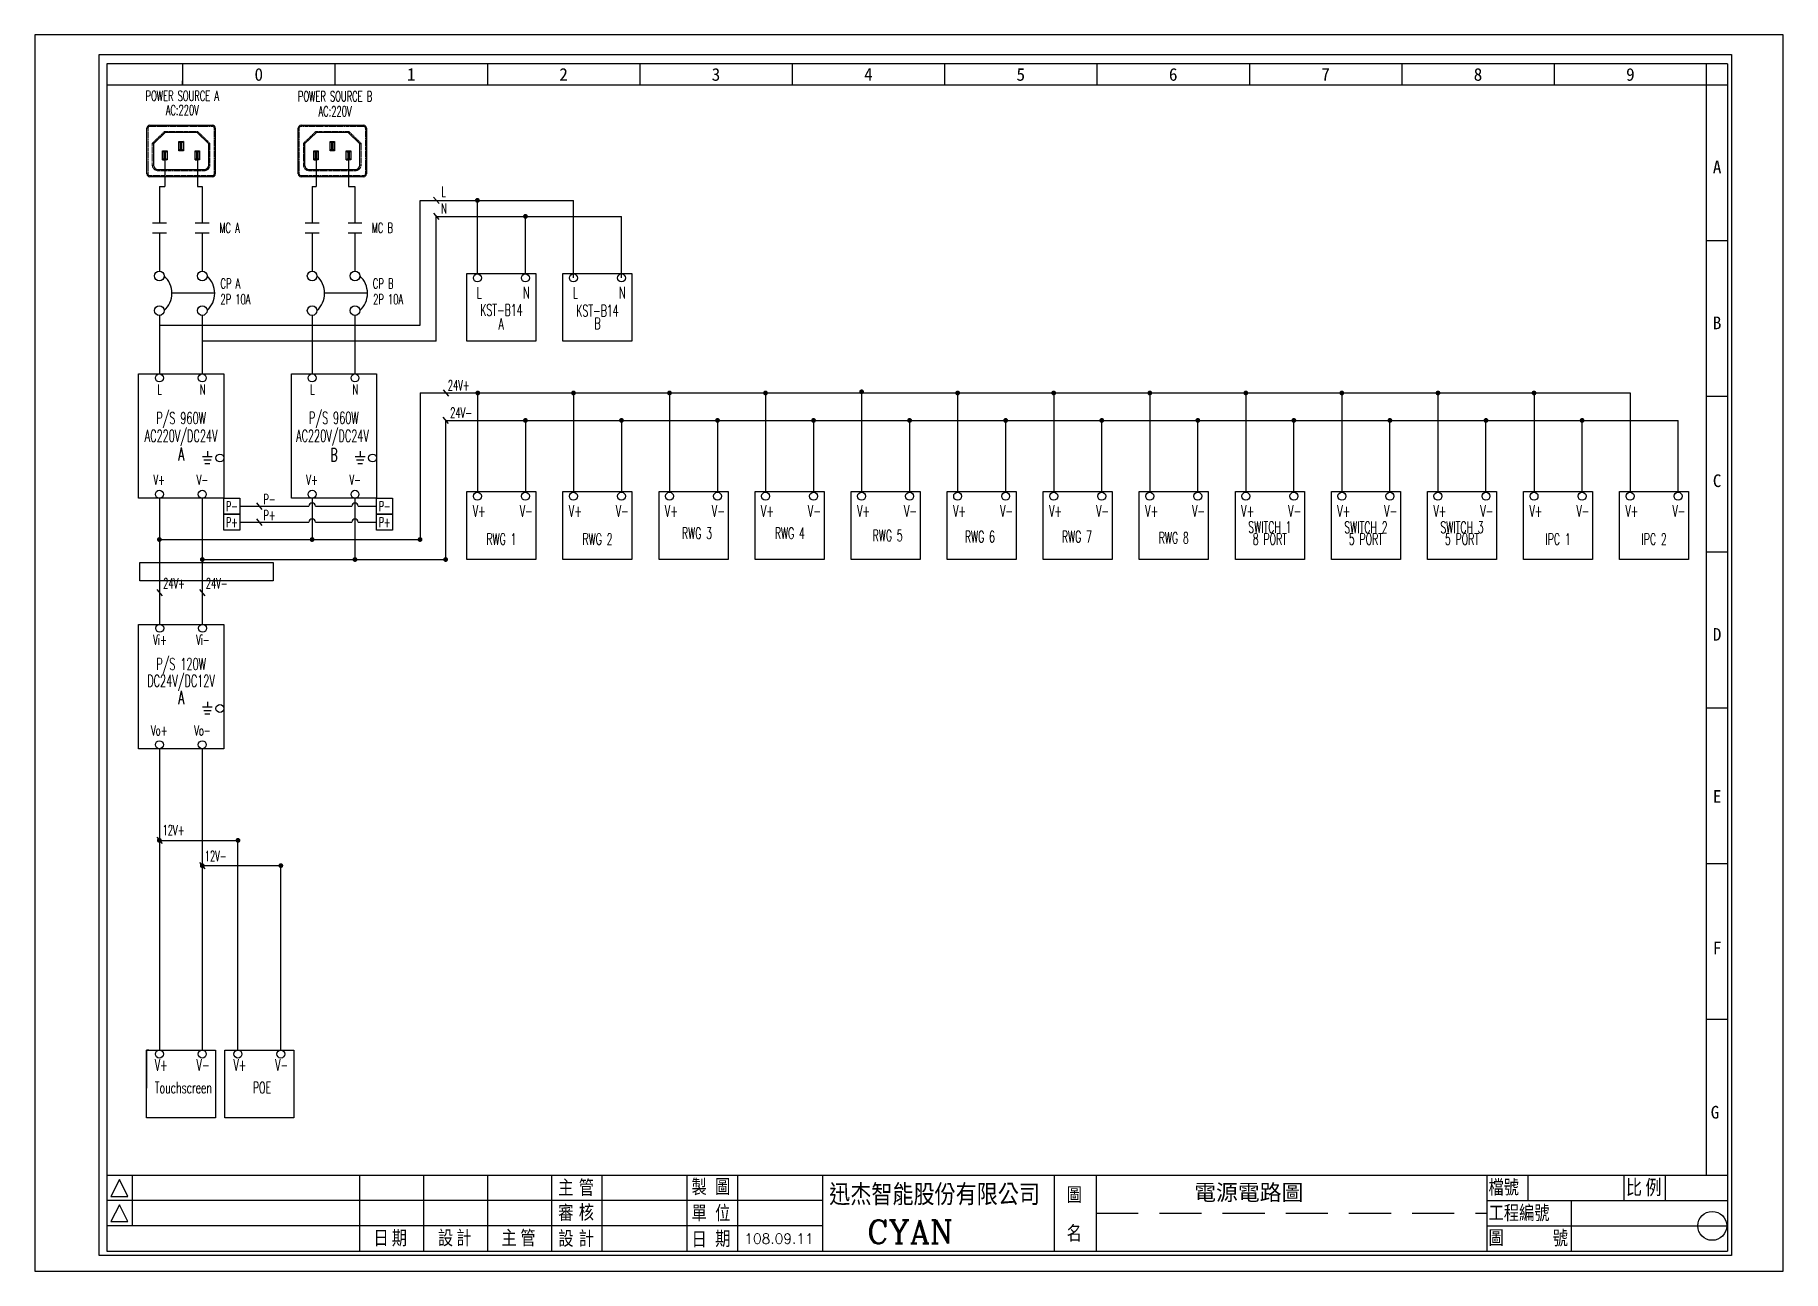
# Model space of a CAD drawing. Extents: x -276 to 10601, y -180 to 3883.
# Drawn here: x 5142 to 10601, y 22 to 3883 of the extents above; entities that cross this region are included whole.
import ezdxf
from ezdxf.enums import TextEntityAlignment as Align

# ---------------------------------------------------------------- set-up
doc = ezdxf.new("R2010")
doc.units = 0
doc.header["$LTSCALE"] = 10
doc.header["$MEASUREMENT"] = 0
doc.linetypes.add('DASH1', pattern=[1.5, 1, -0.5])
doc.linetypes.add('PHANTOM', pattern=[1.27, 0.635, -0.127, 0.127, -0.127, 0.127, -0.127])
doc.layers.get('0').update_dxf_attribs({"linetype": 'CONTINUOUS'})
for name, color, linetype in [('075KW40IMRV50U03AFO80B4B5', 7, 'CONTINUOUS'), ('TEXT', 2, 'CONTINUOUS'), ('箱體圖', 7, 'CONTINUOUS')]:
    doc.layers.add(name, color=color, linetype=linetype)
doc.styles.add('CHINA', font='ROMANC.SHX', dxfattribs={"width": 0.8, "bigfont": 'stsl.shx'})
doc.styles.add('chineset', font='ds1.shx', dxfattribs={"bigfont": 'chineset.shx'})
doc.styles.add('DAYUMP', font='COMPLEX', dxfattribs={"bigfont": 'LMP.SHX'})
doc.styles.add('T2', font='simplex', dxfattribs={"bigfont": 'stsl'})

msp = doc.modelspace()

# ---------------------------------------------------------------- texts
at = {"color": 2, "style": 'CHINA', "width": 0.6}
for s, height, p in [('L', 35.74, (6529.45, 3060.02)), ('N', 35.74, (6676.11, 3060.15)), ('L', 35.74, (6829.45, 3060.02)), ('N', 35.74, (6976.11, 3060.15)), ('KST-B14', 35.741, (6598.47, 3005.92)), ('KST-B14', 35.741, (6898.47, 3003.85)), ('A', 35.74, (6597.79, 2962.77)), ('B', 35.74, (6898.64, 2963.97)), ('P/S 960W', 37.028, (5598.09, 2668)), ('P/S 960W', 37.028, (6075.12, 2668.59)), ('AC220V/DC24V', 37.0281, (5598.09, 2612.53)), ('AC220V/DC24V', 37.0281, (6070.95, 2612.64)), ('A', 41.14, (5598.2, 2553.51)), ('B', 41.14, (6075.23, 2551.26)), ('V+', 35.741, (6529.45, 2378.23)), ('V-', 35.741, (6676.11, 2378.36)), ('V+', 35.741, (6829.45, 2378.23)), ('V-', 35.741, (6976.11, 2378.36)), ('V+', 35.741, (7129.45, 2378.23)), ('V-', 35.741, (7276.11, 2378.36)), ('V+', 35.741, (7429.45, 2378.23)), ('V-', 35.741, (7576.11, 2378.36)), ('V+', 35.741, (7729.45, 2378.23)), ('V-', 35.741, (7876.11, 2378.36)), ('V+', 35.741, (8029.45, 2378.23)), ('V-', 35.741, (8176.11, 2378.36)), ('V+', 35.741, (8329.45, 2378.23)), ('V-', 35.741, (8476.11, 2378.36)), ('V+', 35.741, (8629.45, 2378.23)), ('V-', 35.741, (8776.11, 2378.36)), ('V+', 35.741, (8929.45, 2378.23)), ('V-', 35.741, (9076.11, 2378.36)), ('V+', 35.741, (9229.45, 2378.23)), ('V-', 35.741, (9376.11, 2378.36)), ('V+', 35.741, (9529.45, 2378.23)), ('V-', 35.741, (9676.11, 2378.36)), ('V+', 35.741, (9829.45, 2378.23)), ('V-', 35.741, (9976.11, 2378.36)), ('V+', 35.741, (10129.45, 2378.23)), ('V-', 35.741, (10276.11, 2378.36)), ('SWITCH 1', 35.741, (8998.47, 2328.08)), ('SWITCH 2', 35.741, (9298.47, 2327.31)), ('SWITCH 3', 35.741, (9598.47, 2327.31)), ('RWG 1', 35.741, (6598.47, 2290.49)), ('RWG 2', 35.741, (6898.47, 2290.49)), ('RWG 3', 35.741, (7209.31, 2308.76)), ('RWG 4', 35.741, (7499.38, 2308.79)), ('RWG 5', 35.741, (7804.81, 2301.56)), ('RWG 6', 35.741, (8092.86, 2297.95)), ('RWG 7', 35.741, (8395.83, 2297.95)), ('RWG 8', 35.741, (8698.29, 2294.33)), ('8 PORT', 35.741, (8998.47, 2290.49)), ('5 PORT', 35.741, (9298.47, 2290.49)), ('5 PORT', 35.741, (9598.47, 2290.49)), ('IPC 1', 35.741, (9898.47, 2290.49)), ('IPC 2', 35.741, (10198.47, 2290.49)), ('P/S 120W', 37.028, (5598.09, 1899.7)), ('DC24V/DC12V', 37.0281, (5598.09, 1847)), ('A', 41.14, (5598.2, 1793.27)), ('V+', 35.741, (5536.32, 647.78)), ('V-', 35.741, (5666.83, 647.92)), ('V+', 35.741, (5781.69, 647.78)), ('V-', 35.741, (5912.2, 647.92)), ('Touchscreen', 35.7414, (5605.29, 577.41)), ('POE', 35.741, (5850.66, 577.41))]:
    msp.add_text(s, height=height, dxfattribs=at).set_placement(p, align=Align.CENTER)
for s, p in [('P-', (5756.61, 2411.1)), ('P-', (6233.68, 2411.1)), ('P+', (5756.61, 2361.1)), ('P+', (6233.68, 2361.1))]:
    msp.add_text(s, height=30, dxfattribs=at).set_placement(p, align=Align.MIDDLE_CENTER)
at = {"insert": (8762.1, 292.85), "char_height": 49.9961, "width": 2634.2922, "attachment_point": 1}
msp.add_mtext('{\\fPMingLiU|b0|i0|c136|p18;電源電路圖}', dxfattribs=at)
at = {"layer": 'TEXT', "style": 'CHINA', "width": 0.6}
for s, height, p in [('POWER SOURCE A', 31.648, (5601.88, 3677)), ('AC:220V', 31.648, (5601.88, 3632.56)), ('POWER SOURCE B', 31.648, (6078.91, 3675.49)), ('AC:220V', 31.648, (6078.91, 3628.69)), ('MC A', 31.648, (5749.5, 3264.52)), ('MC B', 31.648, (6226.53, 3264.52)), ('CP A', 31.648, (5752.09, 3090.82)), ('CP B', 31.648, (6229.12, 3090.82)), ('2P 10A', 31.648, (5767.78, 3041.82)), ('2P 10A', 31.648, (6244.81, 3041.82)), ('L', 31.65, (5531.17, 2759.79)), ('N', 31.65, (5665.02, 2759.79)), ('L', 31.65, (6008.2, 2759.79)), ('N', 31.65, (6142.05, 2759.79)), ('V+', 31.648, (5529.87, 2477.44)), ('V-', 31.648, (5664.78, 2477.44)), ('V+', 31.648, (6006.9, 2477.44)), ('V-', 31.648, (6141.81, 2477.44)), ('Vi+', 31.648, (5532.19, 1978.15)), ('Vi-', 31.648, (5666.03, 1978.15)), ('Vo+', 31.648, (5529.87, 1695.05)), ('Vo-', 31.648, (5664.78, 1695.05))]:
    msp.add_text(s, height=height, dxfattribs=at).set_placement(p, align=Align.CENTER)
at = {"layer": 'TEXT', "color": 3, "style": 'CHINA', "width": 0.6}
for s, height, p in [('L', 31.65, (6417.79, 3377.74)), ('N', 31.65, (6419.51, 3325.35)), ('24V+', 31.648, (6465.16, 2773)), ('24V-', 31.648, (6472.61, 2687.27)), ('P-', 31.65, (5874.01, 2417.31)), ('P+', 31.65, (5874.01, 2367.31)), ('24V+', 31.648, (5576.19, 2154.36)), ('24V-', 31.648, (5709.32, 2154.36)), ('12V+', 31.648, (5574.36, 1383.72)), ('12V-', 31.648, (5706.25, 1302.84))]:
    msp.add_text(s, height=height, dxfattribs=at).set_placement(p, align=Align.CENTER)

# ---------------------------------------------------------------- blocks, each defined once
blk = doc.blocks.new('PA30')
at = {"color": 7}
for p, q in [((400.71, 287.67), (16.08, 287.67)), ((16.08, 287.67), (16.08, 5.95)), ((34.06, 287.67), (34.06, 282.68)), ((70.23, 287.67), (70.23, 282.68)), ((106.39, 287.67), (106.39, 282.68)), ((142.56, 287.67), (142.56, 282.68)), ((178.72, 287.67), (178.72, 282.68)), ((214.89, 287.67), (214.89, 282.68)), ((251.05, 287.67), (251.05, 282.68)), ((287.22, 287.67), (287.22, 282.68)), ((323.38, 287.67), (323.38, 282.68)), ((359.55, 287.67), (359.55, 282.68)), ((395.71, 23.93), (395.71, 287.67)), ((400.71, 287.67), (400.71, 5.95)), ((16.08, 282.68), (400.71, 282.68)), ((34.06, 282.68), (34.06, 283.68)), ((400.71, 245.71), (395.71, 245.71)), ((400.71, 208.75), (395.71, 208.75)), ((400.71, 171.79), (395.71, 171.79)), ((400.71, 134.82), (395.71, 134.82)), ((400.71, 97.86), (395.71, 97.86)), ((400.71, 60.89), (395.71, 60.89)), ((16.08, 23.93), (400.71, 23.93)), ((22.08, 23.93), (22.08, 11.94)), ((76.02, 23.93), (76.02, 5.95)), ((91.21, 23.93), (91.21, 5.95)), ((106.41, 23.93), (106.41, 5.95)), ((121.61, 23.93), (121.61, 5.95)), ((133.57, 23.93), (133.57, 5.95)), ((153.76, 23.93), (153.76, 5.95)), ((165.73, 23.93), (165.73, 5.95)), ((185.92, 23.93), (185.92, 5.95)), ((240.86, 23.93), (240.86, 5.95)), ((250.85, 23.93), (250.85, 5.95)), ((343.6, 23.93), (343.6, 5.95)), ((353.32, 23.93), (353.32, 17.93)), ((376.19, 17.93), (376.19, 23.93)), ((385.91, 23.93), (385.91, 17.93)), ((185.92, 17.93), (16.08, 17.93)), ((343.6, 17.93), (400.71, 17.93)), ((363.58, 17.93), (363.58, 5.95)), ((185.92, 11.94), (16.08, 11.94)), ((343.6, 11.94), (400.71, 11.94)), ((16.08, 5.95), (400.71, 5.95)), ((185.92, 5.95), (188.66, 5.95))]:
    blk.add_line(p, q, dxfattribs=at)
at = {"color": 7, "linetype": 'DASH1'}
blk.add_line((250.85, 14.94), (343.6, 14.94), dxfattribs=at)
at = {"color": 7}
for points in [[(17.08, 18.93), (21.08, 18.93), (19.08, 22.93)], [(17.08, 12.94), (21.08, 12.94), (19.08, 16.94)]]:
    blk.add_lwpolyline(points, close=True, dxfattribs=at)
at = {"layer": '075KW40IMRV50U03AFO80B4B5', "color": 0}
blk.add_circle((397.05, 11.94), 3.43, dxfattribs=at)
at = {"layer": '箱體圖'}
blk.add_lwpolyline([(14.26, 289.88), (401.64, 289.88), (401.64, 4.88), (14.26, 4.88)], close=True, dxfattribs=at)
at = {"color": 7}
for s, oblique, p in [('0', 360, (52.15, 283.68)), ('1', 0, (88.31, 283.68)), ('2', 0, (124.48, 283.68)), ('3', 360, (160.64, 283.68)), ('4', 360, (196.81, 283.68))]:
    blk.add_text(s, height=3, rotation=0.0001, dxfattribs=dict(at, oblique=oblique)).set_placement(p, align=Align.CENTER)
at = {"color": 7, "width": 1}
for s, oblique, p in [('5', 360, (232.97, 283.68)), ('6', 360, (269.14, 283.68)), ('7', 0, (305.3, 283.68)), ('8', 0, (341.47, 283.68)), ('9', 0, (377.63, 283.68))]:
    blk.add_text(s, height=3, rotation=0.0001, dxfattribs=dict(at, oblique=oblique)).set_placement(p, align=Align.CENTER)
for s, oblique, p in [('A', 0, (398.21, 263.2)), ('B', 0, (398.21, 226.23)), ('C', 360, (398.21, 188.77)), ('D', 360, (398.21, 152.3)), ('E', 360, (398.21, 113.84))]:
    blk.add_text(s, height=3, rotation=0.0001, dxfattribs=dict(at, oblique=oblique)).set_placement(p, align=Align.MIDDLE)
for s, p in [('F', (398.21, 77.88)), ('G', (397.71, 38.91))]:
    blk.add_text(s, height=3, rotation=0.0001, dxfattribs=at).set_placement(p, align=Align.MIDDLE)
at = {"color": 7, "style": 'T2'}
for s, height, p in [('主', 3.8, (123.21, 19.05)), ('管', 3.8, (128.08, 19.05)), ('製', 3.8, (154.84, 19.21)), ('圖', 3.8, (160.4, 19.25)), ('審', 3.8, (123.21, 13.07)), ('核', 3.8, (128.1, 13.14)), ('單', 3.8, (154.85, 12.98)), ('位', 3.8, (160.44, 12.98)), ('設', 3.8, (94.65, 7.07)), ('計', 3.8, (128.06, 6.95)), ('日', 3.8, (154.85, 6.79)), ('期', 3.8, (160.46, 6.91)), ('108.09.11', 2.402, (167.36, 7.7))]:
    blk.add_text(s, height=height, rotation=0.0001, dxfattribs=at).set_placement(p)
at = {"color": 7, "style": 'T2', "oblique": 360, "width": 1}
for s, p in [('圖', (243.9, 17.35)), ('號', (359.21, 7.04))]:
    blk.add_text(s, height=3.8, rotation=0.0001, dxfattribs=at).set_placement(p)
at = {"color": 7, "style": 'T2', "width": 1}
for s, height, p in [('檔號', 3.796, (343.97, 19.12)), ('比', 4, (376.58, 18.95)), ('例', 4, (381.21, 18.95)), ('工程編號', 3.796, (344, 13.02)), ('名', 3.8, (243.86, 8.21)), ('圖', 3.8, (343.98, 7.12))]:
    blk.add_text(s, height=height, rotation=0.0001, dxfattribs=at).set_placement(p)
at = {"color": 7, "style": 'T2', "oblique": 360}
for s, p in [('日', (79.35, 7.07)), ('期', (83.72, 7.07)), ('計', (99.02, 7.07)), ('主', (109.75, 7.07)), ('管', (114.23, 7.07)), ('設', (123.21, 6.95))]:
    blk.add_text(s, height=3.8, rotation=0.0001, dxfattribs=at).set_placement(p)
at = {"layer": 'TEXT', "color": 7, "style": 'chineset'}
blk.add_text('迅杰智能股份有限公司', height=5, rotation=0.0001, dxfattribs=at).set_placement((187.52, 16.83))
at = {"layer": 'TEXT', "color": 7, "style": 'DAYUMP', "oblique": 360, "width": 1}
blk.add_text('CYAN', height=5.598, rotation=0.0001, dxfattribs=at).set_placement((196.54, 7.72))

# ---------------------------------------------------------------- linework, layer by layer
for p, q in [((10601.22, 3882.98), (5141.65, 3882.98)), ((5141.65, 3882.98), (5141.65, 22.28)), ((10601.22, 22.28), (10601.22, 3882.98)), ((5141.65, 22.28), (10601.22, 22.28))]:
    msp.add_line(p, q)
at = {"color": 7, "linetype": 'Continuous', "lineweight": 25}
for p, q in [((5491.34, 3448.98), (5491.34, 3591.91)), ((5500.23, 3600.8), (5695.79, 3600.8)), ((5548.15, 3578.4), (5511.61, 3542.8)), ((5546.7, 3581.95), (5548.15, 3578.4)), ((5647.87, 3578.4), (5548.15, 3578.4)), ((5590.9, 3521.51), (5590.9, 3549.95)), ((5595.32, 3545.53), (5590.9, 3549.95)), ((5590.9, 3549.95), (5605.12, 3549.95)), ((5605.12, 3549.95), (5600.7, 3545.53)), ((5605.12, 3549.95), (5605.12, 3521.51)), ((5649.32, 3581.95), (5647.87, 3578.4)), ((5684.41, 3542.8), (5647.87, 3578.4)), ((5704.68, 3591.91), (5704.68, 3448.98)), ((5963.7, 3448.98), (5963.7, 3591.91)), ((5972.59, 3600.8), (6168.15, 3600.8)), ((6020.51, 3578.4), (5983.97, 3542.8)), ((6019.06, 3581.95), (6020.51, 3578.4)), ((6120.23, 3578.4), (6020.51, 3578.4)), ((6063.26, 3521.51), (6063.26, 3549.95)), ((6067.68, 3545.53), (6063.26, 3549.95)), ((6063.26, 3549.95), (6077.48, 3549.95)), ((6077.48, 3549.95), (6073.06, 3545.53)), ((6077.48, 3549.95), (6077.48, 3521.51)), ((6121.68, 3581.95), (6120.23, 3578.4)), ((6156.77, 3542.8), (6120.23, 3578.4)), ((6177.04, 3591.91), (6177.04, 3448.98)), ((5508.06, 3544.3), (5511.61, 3542.8)), ((5511.61, 3542.8), (5511.61, 3476.71)), ((5540.06, 3493.06), (5540.06, 3521.51)), ((5540.06, 3521.51), (5544.47, 3517.09)), ((5540.06, 3521.51), (5554.28, 3521.51)), ((5540.06, 3493.06), (5544.47, 3497.48)), ((5544.47, 3517.09), (5544.47, 3497.48)), ((5549.86, 3517.09), (5544.47, 3517.09)), ((5544.47, 3497.48), (5549.86, 3497.48)), ((5549.86, 3517.09), (5554.28, 3521.51)), ((5549.86, 3497.48), (5549.86, 3517.09)), ((5549.86, 3497.48), (5554.28, 3493.06)), ((5554.28, 3521.51), (5554.28, 3493.06)), ((5595.32, 3525.93), (5590.9, 3521.51)), ((5605.12, 3521.51), (5590.9, 3521.51)), ((5595.32, 3545.53), (5595.32, 3525.93)), ((5600.7, 3545.53), (5595.32, 3545.53)), ((5595.32, 3525.93), (5600.7, 3525.93)), ((5600.7, 3525.93), (5600.7, 3545.53)), ((5605.12, 3521.51), (5600.7, 3525.93)), ((5641.74, 3493.06), (5641.74, 3521.51)), ((5641.74, 3521.51), (5646.16, 3517.09)), ((5641.74, 3521.51), (5655.97, 3521.51)), ((5641.74, 3493.06), (5646.16, 3497.48)), ((5646.16, 3517.09), (5646.16, 3497.48)), ((5651.55, 3517.09), (5646.16, 3517.09)), ((5646.16, 3497.48), (5651.55, 3497.48)), ((5651.55, 3517.09), (5655.97, 3521.51)), ((5651.55, 3497.48), (5651.55, 3517.09)), ((5651.55, 3497.48), (5655.97, 3493.06)), ((5655.97, 3521.51), (5655.97, 3493.06)), ((5684.41, 3542.8), (5687.97, 3544.3)), ((5684.41, 3476.71), (5684.41, 3542.8)), ((5980.41, 3544.3), (5983.97, 3542.8)), ((5983.97, 3542.8), (5983.97, 3476.71)), ((6012.41, 3493.06), (6012.41, 3521.51)), ((6012.41, 3521.51), (6016.83, 3517.09)), ((6012.41, 3521.51), (6026.64, 3521.51)), ((6012.41, 3493.06), (6016.83, 3497.48)), ((6016.83, 3517.09), (6016.83, 3497.48)), ((6022.22, 3517.09), (6016.83, 3517.09)), ((6016.83, 3497.48), (6022.22, 3497.48)), ((6022.22, 3517.09), (6026.64, 3521.51)), ((6022.22, 3497.48), (6022.22, 3517.09)), ((6022.22, 3497.48), (6026.64, 3493.06)), ((6026.64, 3521.51), (6026.64, 3493.06)), ((6067.68, 3525.93), (6063.26, 3521.51)), ((6077.48, 3521.51), (6063.26, 3521.51)), ((6067.68, 3545.53), (6067.68, 3525.93)), ((6073.06, 3545.53), (6067.68, 3545.53)), ((6067.68, 3525.93), (6073.06, 3525.93)), ((6073.06, 3525.93), (6073.06, 3545.53)), ((6077.48, 3521.51), (6073.06, 3525.93)), ((6114.1, 3493.06), (6114.1, 3521.51)), ((6114.1, 3521.51), (6118.52, 3517.09)), ((6114.1, 3521.51), (6128.33, 3521.51)), ((6114.1, 3493.06), (6118.52, 3497.48)), ((6118.52, 3517.09), (6118.52, 3497.48)), ((6123.91, 3517.09), (6118.52, 3517.09)), ((6118.52, 3497.48), (6123.91, 3497.48)), ((6123.91, 3517.09), (6128.33, 3521.51)), ((6123.91, 3497.48), (6123.91, 3517.09)), ((6123.91, 3497.48), (6128.33, 3493.06)), ((6128.33, 3521.51), (6128.33, 3493.06)), ((6156.77, 3542.8), (6160.33, 3544.3)), ((6156.77, 3476.71), (6156.77, 3542.8)), ((5695.79, 3440.09), (5500.23, 3440.09)), ((5525.83, 3462.49), (5670.19, 3462.49)), ((5554.28, 3493.06), (5540.06, 3493.06)), ((5655.97, 3493.06), (5641.74, 3493.06)), ((6168.15, 3440.09), (5972.59, 3440.09)), ((5998.19, 3462.49), (6142.55, 3462.49)), ((6026.64, 3493.06), (6012.41, 3493.06)), ((6128.33, 3493.06), (6114.1, 3493.06))]:
    msp.add_line(p, q, dxfattribs=at)
at = {"color": 8, "linetype": 'PHANTOM', "lineweight": 18}
for p, q in [((5491.34, 3591.91), (5494.9, 3591.91)), ((5494.9, 3591.91), (5494.9, 3448.98)), ((5500.23, 3600.8), (5500.23, 3597.24)), ((5695.79, 3597.24), (5500.23, 3597.24)), ((5508.06, 3544.3), (5546.7, 3581.95)), ((5546.7, 3581.95), (5649.32, 3581.95)), ((5649.32, 3581.95), (5687.97, 3544.3)), ((5695.79, 3597.24), (5695.79, 3600.8)), ((5701.12, 3448.98), (5701.12, 3591.91)), ((5701.12, 3591.91), (5704.68, 3591.91)), ((5963.7, 3591.91), (5967.26, 3591.91)), ((5967.26, 3591.91), (5967.26, 3448.98)), ((5972.59, 3600.8), (5972.59, 3597.24)), ((6168.15, 3597.24), (5972.59, 3597.24)), ((5980.41, 3544.3), (6019.06, 3581.95)), ((6019.06, 3581.95), (6121.68, 3581.95)), ((6121.68, 3581.95), (6160.33, 3544.3)), ((6168.15, 3597.24), (6168.15, 3600.8)), ((6173.48, 3448.98), (6173.48, 3591.91)), ((6173.48, 3591.91), (6177.04, 3591.91)), ((5508.06, 3476.71), (5508.06, 3544.3)), ((5687.97, 3544.3), (5687.97, 3476.71)), ((5980.41, 3476.71), (5980.41, 3544.3)), ((6160.33, 3544.3), (6160.33, 3476.71)), ((5491.34, 3448.98), (5494.9, 3448.98)), ((5500.23, 3440.09), (5500.23, 3443.64)), ((5500.23, 3443.64), (5695.79, 3443.64)), ((5508.06, 3476.71), (5511.61, 3476.71)), ((5525.83, 3462.49), (5525.83, 3458.93)), ((5670.19, 3458.93), (5525.83, 3458.93)), ((5670.19, 3462.49), (5670.19, 3458.93)), ((5684.41, 3476.71), (5687.97, 3476.71)), ((5695.79, 3443.64), (5695.79, 3440.09)), ((5701.12, 3448.98), (5704.68, 3448.98)), ((5963.7, 3448.98), (5967.26, 3448.98)), ((5972.59, 3440.09), (5972.59, 3443.64)), ((5972.59, 3443.64), (6168.15, 3443.64)), ((5980.41, 3476.71), (5983.97, 3476.71)), ((5998.19, 3462.49), (5998.19, 3458.93)), ((6142.55, 3458.93), (5998.19, 3458.93)), ((6142.55, 3462.49), (6142.55, 3458.93)), ((6156.77, 3476.71), (6160.33, 3476.71)), ((6168.15, 3443.64), (6168.15, 3440.09)), ((6173.48, 3448.98), (6177.04, 3448.98))]:
    msp.add_line(p, q, dxfattribs=at)
at = {"ltscale": 0.5}
for p, q in [((5540.06, 3493.06), (5547.16, 3493.06)), ((5540.06, 3493.06), (5547.16, 3493.06)), ((5547.16, 3493.06), (5547.16, 3409.93)), ((5641.74, 3493.06), (5648.84, 3493.06)), ((5648.84, 3493.06), (5648.84, 3409.93)), ((6012.41, 3493.06), (6019.51, 3493.06)), ((6019.51, 3493.06), (6019.51, 3483.07)), ((6019.51, 3483.07), (6019.51, 3409.93)), ((6114.1, 3493.06), (6121.2, 3493.06)), ((6121.2, 3493.06), (6121.2, 3409.93)), ((5530.29, 3409.93), (5530.29, 3296.07)), ((5530.29, 3409.93), (5547.16, 3409.93)), ((5648.84, 3409.93), (5664.14, 3409.93)), ((5664.14, 3409.93), (5664.14, 3296.07)), ((6007.32, 3409.93), (6007.32, 3296.07)), ((6007.32, 3409.93), (6019.51, 3409.93)), ((6121.2, 3409.93), (6141.17, 3409.93)), ((6141.17, 3409.93), (6141.17, 3296.07)), ((6344.26, 2976.54), (6344.26, 3366.39)), ((6344.26, 3366.39), (6823.47, 3366.39)), ((6386.76, 3376.48), (6403.57, 3356.31)), ((6523.47, 3138.4), (6523.47, 3366.39)), ((6823.47, 3124.13), (6823.47, 3366.39)), ((5508.63, 3296.07), (5551.95, 3296.07)), ((5642.48, 3296.07), (5685.8, 3296.07)), ((5985.66, 3296.07), (6028.98, 3296.07)), ((6119.51, 3296.07), (6162.83, 3296.07)), ((6385.86, 3326.48), (6402.67, 3306.31)), ((6394.26, 2926.54), (6394.26, 3316.39)), ((6394.26, 3316.39), (6973.46, 3316.39)), ((6673.46, 3138.4), (6673.46, 3316.39)), ((6973.46, 3124.13), (6973.46, 3316.39)), ((5508.63, 3265.26), (5551.95, 3265.26)), ((5530.29, 3265.26), (5530.29, 3145.26)), ((5642.48, 3265.26), (5685.8, 3265.26)), ((5664.14, 3265.26), (5664.14, 3145.26)), ((5985.66, 3265.26), (6028.98, 3265.26)), ((6007.32, 3265.26), (6007.32, 3145.26)), ((6119.51, 3265.26), (6162.83, 3265.26)), ((6141.17, 3265.26), (6141.17, 3145.26)), ((5703.13, 3076.18), (5569.29, 3076.18)), ((6180.16, 3076.18), (6046.32, 3076.18)), ((5530.29, 3007.09), (5530.29, 2824.11)), ((5664.14, 3007.09), (5664.14, 2824.11)), ((6007.32, 3007.09), (6007.32, 2824.11)), ((6141.17, 3007.09), (6141.17, 2824.11)), ((5530.29, 2976.54), (6344.26, 2976.54)), ((6394.26, 2926.54), (5664.14, 2926.54)), ((6416.46, 2774.83), (6433.28, 2754.66)), ((6415.69, 2689.18), (6432.51, 2669.01)), ((5781.61, 2411.1), (5997.34, 2411.1)), ((5833.4, 2421.26), (5850.21, 2401.09)), ((6017.34, 2411.1), (6131.2, 2411.1)), ((6151.2, 2411.1), (6208.68, 2411.1)), ((5781.61, 2361.1), (5997.34, 2361.1)), ((5833.4, 2371.26), (5850.21, 2351.09)), ((6017.34, 2361.1), (6131.2, 2361.1)), ((6151.2, 2361.1), (6208.68, 2361.1)), ((6793.63, 2244.75), (6790.78, 2244.75)), ((5521.88, 2150.87), (5538.7, 2130.71)), ((5655.66, 2150.87), (5672.48, 2130.71)), ((5521.88, 1377.49), (5538.7, 1357.32)), ((5655.66, 1298.59), (5672.48, 1278.42)), ((5497.64, 712.27), (5489.64, 712.27)), ((5489.64, 712.27), (5489.64, 593.48))]:
    msp.add_line(p, q, dxfattribs=at)
at = {"color": 1}
for p, q in [((6344.26, 2764.77), (10123.55, 2764.77)), ((6523.47, 2764.77), (6523.47, 2456.61)), ((6823.45, 2764.77), (6823.45, 2456.61)), ((7123.42, 2761.02), (7123.42, 2454.74)), ((7423.4, 2768.52), (7423.4, 2454.74)), ((7723.38, 2772.27), (7723.38, 2454.74)), ((8023.35, 2768.52), (8023.35, 2454.74)), ((5530.29, 2307.05), (6007.32, 2307.05)), ((6007.32, 2307.05), (6344.26, 2307.05))]:
    msp.add_line(p, q, dxfattribs=at)
at = {"color": 1, "ltscale": 0.5}
for p, q in [((6344.26, 2764.77), (6344.26, 2307.05)), ((8323.36, 2764.77), (8323.36, 2454.74)), ((8623.39, 2764.77), (8623.39, 2454.74)), ((8923.42, 2761.02), (8923.42, 2454.74)), ((9223.45, 2768.52), (9223.45, 2454.74)), ((9523.48, 2768.52), (9523.48, 2454.74)), ((9823.51, 2768.52), (9823.51, 2454.74)), ((10123.55, 2764.77), (10123.55, 2454.74)), ((5530.29, 2436.1), (5530.29, 2041.72)), ((6007.32, 2436.1), (6007.32, 2307.05))]:
    msp.add_line(p, q, dxfattribs=at)
at = {"color": 5, "ltscale": 0.5}
for p, q in [((6424.1, 2679.1), (10273.56, 2679.1)), ((6424.1, 2679.1), (6424.1, 2244.58)), ((8473.37, 2454.74), (8473.37, 2679.1)), ((8773.4, 2454.74), (8773.4, 2679.1)), ((9073.44, 2454.74), (9073.44, 2679.1)), ((9373.47, 2454.74), (9373.47, 2679.1)), ((9673.5, 2454.74), (9673.5, 2675.35)), ((9973.53, 2454.74), (9973.53, 2682.85)), ((10273.56, 2454.74), (10273.56, 2679.1)), ((5664.14, 2436.1), (5664.14, 2041.72)), ((6141.17, 2436.1), (6141.17, 2244.58)), ((6141.17, 2244.58), (6424.1, 2244.58))]:
    msp.add_line(p, q, dxfattribs=at)
at = {"color": 5}
for p, q in [((6673.46, 2679.1), (6673.46, 2456.61)), ((6973.44, 2679.1), (6973.44, 2456.61)), ((7273.41, 2682.85), (7273.41, 2454.74)), ((7573.39, 2682.85), (7573.39, 2454.74)), ((7873.37, 2675.35), (7873.37, 2454.74)), ((8173.34, 2682.85), (8173.34, 2454.74)), ((5667.89, 2244.58), (6144.92, 2244.58))]:
    msp.add_line(p, q, dxfattribs=at)
at = {"color": 2, "ltscale": 0.5}
for p, q in [((5664.87, 2566.63), (5695.61, 2566.63)), ((5680.24, 2582.67), (5680.24, 2566.63)), ((6141.9, 2566.63), (6172.64, 2566.63)), ((6157.27, 2582.67), (6157.27, 2566.63)), ((5668.64, 2555.63), (5691.84, 2555.63)), ((5672.55, 2544.64), (5687.93, 2544.64)), ((6145.67, 2555.63), (6168.87, 2555.63)), ((6149.58, 2544.64), (6164.96, 2544.64)), ((5664.87, 1784.24), (5695.61, 1784.24)), ((5668.64, 1773.25), (5691.84, 1773.25)), ((5672.55, 1762.25), (5687.93, 1762.25)), ((5680.24, 1800.28), (5680.24, 1784.24))]:
    msp.add_line(p, q, dxfattribs=at)
at = {"color": 6, "ltscale": 0.5}
for p, q in [((5530.29, 1653.71), (5530.29, 712.27)), ((5530.29, 1367.4), (5775.66, 1367.4)), ((5775.66, 712.27), (5775.66, 1367.4))]:
    msp.add_line(p, q, dxfattribs=at)
at = {"color": 4, "ltscale": 0.5}
for p, q in [((5664.14, 1653.71), (5664.14, 712.27)), ((5664.14, 1288.5), (5905.76, 1288.5)), ((5909.51, 712.27), (5909.51, 1288.5))]:
    msp.add_line(p, q, dxfattribs=at)
at = {"ltscale": 0.5, "const_width": 7.5}
for points in [[(6519.72, 3366.39, 1), (6527.22, 3366.39, 1)], [(6669.71, 3316.39, 1), (6677.21, 3316.39, 1)]]:
    msp.add_lwpolyline(points, format="xyb", close=True, dxfattribs=at)
at = {"ltscale": 0.5}
for points in [[(6490.78, 3138.4), (6706.15, 3138.4), (6706.15, 2926.54), (6490.78, 2926.54)], [(6790.78, 3138.4), (7006.15, 3138.4), (7006.15, 2926.54), (6790.78, 2926.54)], [(5465.38, 2824.11), (5731.61, 2824.11), (5731.61, 2436.1), (5465.38, 2436.1)], [(5942.41, 2824.11), (6208.64, 2824.11), (6208.64, 2436.1), (5942.41, 2436.1)], [(5731.61, 2436.1), (5781.61, 2436.1), (5781.61, 2386.1), (5731.61, 2386.1)], [(6208.68, 2436.1), (6258.68, 2436.1), (6258.68, 2386.1), (6208.68, 2386.1)], [(6490.78, 2456.61), (6706.15, 2456.61), (6706.15, 2244.75), (6490.78, 2244.75)], [(6790.78, 2456.61), (7006.15, 2456.61), (7006.15, 2244.75), (6790.78, 2244.75)], [(7090.78, 2456.61), (7306.15, 2456.61), (7306.15, 2244.75), (7090.78, 2244.75)], [(7390.78, 2456.61), (7606.15, 2456.61), (7606.15, 2244.75), (7390.78, 2244.75)], [(7690.78, 2456.61), (7906.15, 2456.61), (7906.15, 2244.75), (7690.78, 2244.75)], [(7990.78, 2456.61), (8206.15, 2456.61), (8206.15, 2244.75), (7990.78, 2244.75)], [(8290.78, 2456.61), (8506.15, 2456.61), (8506.15, 2244.75), (8290.78, 2244.75)], [(8590.78, 2456.61), (8806.15, 2456.61), (8806.15, 2244.75), (8590.78, 2244.75)], [(8890.78, 2456.61), (9106.15, 2456.61), (9106.15, 2244.75), (8890.78, 2244.75)], [(9190.78, 2456.61), (9406.15, 2456.61), (9406.15, 2244.75), (9190.78, 2244.75)], [(9490.78, 2456.61), (9706.15, 2456.61), (9706.15, 2244.75), (9490.78, 2244.75)], [(9790.78, 2456.61), (10006.15, 2456.61), (10006.15, 2244.75), (9790.78, 2244.75)], [(10090.78, 2456.61), (10306.15, 2456.61), (10306.15, 2244.75), (10090.78, 2244.75)], [(5731.61, 2386.1), (5781.61, 2386.1), (5781.61, 2336.1), (5731.61, 2336.1)], [(6208.68, 2386.1), (6258.68, 2386.1), (6258.68, 2336.1), (6208.68, 2336.1)], [(5468.71, 2235.26), (5885.81, 2235.26), (5885.81, 2178.09), (5468.71, 2178.09)], [(5465.38, 2041.72), (5731.61, 2041.72), (5731.61, 1653.71), (5465.38, 1653.71)], [(5489.64, 712.27), (5705.01, 712.27), (5705.01, 500.42), (5489.64, 500.42)], [(5735.01, 712.27), (5950.38, 712.27), (5950.38, 500.42), (5735.01, 500.42)]]:
    msp.add_lwpolyline(points, close=True, dxfattribs=at)
at = {"color": 1, "ltscale": 0.5, "const_width": 7.5}
for points in [[(6520.81, 2764.77, 1), (6528.31, 2764.77, 1)], [(6819.7, 2764.77, 1), (6827.2, 2764.77, 1)], [(7119.68, 2764.77, 1), (7127.17, 2764.77, 1)], [(7419.65, 2764.77, 1), (7427.15, 2764.77, 1)], [(7719.63, 2768.52, 1), (7727.13, 2768.52, 1)], [(8019.6, 2764.77, 1), (8027.1, 2764.77, 1)], [(8319.61, 2764.77, 1), (8327.11, 2764.77, 1)], [(8619.64, 2764.77, 1), (8627.14, 2764.77, 1)], [(8919.67, 2764.77, 1), (8927.17, 2764.77, 1)], [(9219.7, 2764.77, 1), (9227.2, 2764.77, 1)], [(9519.73, 2764.77, 1), (9527.23, 2764.77, 1)], [(9819.76, 2764.77, 1), (9827.26, 2764.77, 1)], [(5526.54, 2307.05, 1), (5534.04, 2307.05, 1)], [(6003.57, 2307.05, 1), (6011.07, 2307.05, 1)], [(6340.51, 2307.05, 1), (6348.01, 2307.05, 1)]]:
    msp.add_lwpolyline(points, format="xyb", close=True, dxfattribs=at)
at = {"color": 5, "ltscale": 0.5, "const_width": 7.5}
for points in [[(6669.71, 2679.1, 1), (6677.21, 2679.1, 1)], [(6969.69, 2679.1, 1), (6977.19, 2679.1, 1)], [(7269.66, 2679.1, 1), (7277.16, 2679.1, 1)], [(7569.64, 2679.1, 1), (7577.14, 2679.1, 1)], [(7869.62, 2679.1, 1), (7877.12, 2679.1, 1)], [(8169.59, 2679.1, 1), (8177.09, 2679.1, 1)], [(8469.62, 2679.1, 1), (8477.12, 2679.1, 1)], [(8769.66, 2679.1, 1), (8777.15, 2679.1, 1)], [(9069.69, 2679.1, 1), (9077.19, 2679.1, 1)], [(9369.72, 2679.1, 1), (9377.22, 2679.1, 1)], [(9669.75, 2679.1, 1), (9677.25, 2679.1, 1)], [(9969.78, 2679.1, 1), (9977.28, 2679.1, 1)], [(5660.39, 2244.58, 1), (5667.89, 2244.58, 1)], [(6137.42, 2244.58, 1), (6144.92, 2244.58, 1)], [(6420.35, 2244.58, 1), (6427.85, 2244.58, 1)]]:
    msp.add_lwpolyline(points, format="xyb", close=True, dxfattribs=at)
at = {"color": 6, "ltscale": 0.5, "const_width": 7.5}
for points in [[(5526.54, 1367.4, 1), (5534.04, 1367.4, 1)], [(5771.91, 1367.4, 1), (5779.41, 1367.4, 1)]]:
    msp.add_lwpolyline(points, format="xyb", close=True, dxfattribs=at)
at = {"color": 4, "ltscale": 0.5, "const_width": 7.5}
for points in [[(5660.39, 1288.42, 1), (5667.89, 1288.42, 1)], [(5905.76, 1288.5, 1), (5913.26, 1288.5, 1)]]:
    msp.add_lwpolyline(points, format="xyb", close=True, dxfattribs=at)
at = {"ltscale": 0.5}
for centre, radius in [((5530.29, 3130.25), 15.02), ((5664.14, 3130.25), 15.02), ((6007.32, 3130.25), 15.02), ((6141.17, 3130.25), 15.02), ((6523.47, 3124.13), 12.4), ((6673.46, 3124.13), 12.4), ((6823.47, 3124.13), 12.4), ((6973.46, 3124.13), 12.4), ((5530.29, 3022.11), 15.02), ((5664.14, 3022.11), 15.02), ((6007.32, 3022.11), 15.02), ((6141.17, 3022.11), 15.02), ((5530.29, 2811.71), 12.4), ((5664.14, 2811.71), 12.4), ((6007.32, 2811.71), 12.4), ((6141.17, 2811.71), 12.4), ((5719.22, 2561.69), 12.4), ((6196.25, 2561.69), 12.4), ((5530.29, 2448.49), 12.4), ((5664.14, 2448.49), 12.4), ((6007.32, 2448.49), 12.4), ((6141.17, 2448.49), 12.4), ((6523.47, 2442.34), 12.4), ((6673.46, 2442.34), 12.4), ((6823.45, 2442.34), 12.4), ((6973.44, 2442.34), 12.4), ((7123.42, 2442.34), 12.4), ((7273.41, 2442.34), 12.4), ((7423.4, 2442.34), 12.4), ((7573.39, 2442.34), 12.4), ((7723.38, 2442.34), 12.4), ((7873.37, 2442.34), 12.4), ((8023.35, 2442.34), 12.4), ((8173.34, 2442.34), 12.4), ((8323.36, 2442.34), 12.4), ((8473.37, 2442.34), 12.4), ((8623.39, 2442.34), 12.4), ((8773.4, 2442.34), 12.4), ((8923.42, 2442.34), 12.4), ((9073.44, 2442.34), 12.4), ((9223.45, 2442.34), 12.4), ((9373.47, 2442.34), 12.4), ((9523.48, 2442.34), 12.4), ((9673.5, 2442.34), 12.4), ((9823.51, 2442.34), 12.4), ((9973.53, 2442.34), 12.4), ((10123.55, 2442.34), 12.4), ((10273.56, 2442.34), 12.4), ((5531.3, 2030.07), 12.4), ((5665.15, 2030.07), 12.4), ((5719.22, 1779.3), 12.4), ((5530.29, 1666.1), 12.4), ((5664.14, 1666.1), 12.4), ((5530.29, 699.87), 12.4), ((5664.14, 699.87), 12.4), ((5775.66, 699.87), 12.4), ((5909.51, 699.87), 12.4)]:
    msp.add_circle(centre, radius, dxfattribs=at)
at = {"color": 7, "linetype": 'Continuous', "lineweight": 25}
for centre, radius, start, end in [((5500.23, 3591.91), 8.89, 90, 180), ((5695.79, 3591.91), 8.89, 0, 90), ((5972.59, 3591.91), 8.89, 90, 180), ((6168.15, 3591.91), 8.89, 0, 90), ((5500.23, 3448.98), 8.89, 180, 270), ((5525.83, 3476.71), 14.22, 180, 270), ((5670.19, 3476.71), 14.22, 270, 0), ((5695.79, 3448.98), 8.89, 270, 0), ((5972.59, 3448.98), 8.89, 180, 270), ((5998.19, 3476.71), 14.22, 180, 270), ((6142.55, 3476.71), 14.22, 270, 0), ((6168.15, 3448.98), 8.89, 270, 0)]:
    msp.add_arc(centre, radius, start, end, dxfattribs=at)
at = {"color": 8, "linetype": 'PHANTOM', "lineweight": 18}
for centre, radius, start, end in [((5500.23, 3591.91), 5.33, 90, 180), ((5695.79, 3591.91), 5.33, 0, 90), ((5972.59, 3591.91), 5.33, 90, 180), ((6168.15, 3591.91), 5.33, 0, 90), ((5500.23, 3448.98), 5.33, 180, 270), ((5525.83, 3476.71), 17.78, 180, 270), ((5670.19, 3476.71), 17.78, 270, 0), ((5695.79, 3448.98), 5.33, 270, 0), ((5972.59, 3448.98), 5.33, 180, 270), ((5998.19, 3476.71), 17.78, 180, 270), ((6142.55, 3476.71), 17.78, 270, 0), ((6168.15, 3448.98), 5.33, 270, 0)]:
    msp.add_arc(centre, radius, start, end, dxfattribs=at)
at = {"ltscale": 0.5}
for centre, radius, start, end in [((5496.33, 3076.18), 72.95, 312.1722, 47.8278), ((5630.18, 3076.18), 72.95, 312.1722, 47.8278), ((5973.36, 3076.18), 72.95, 312.1722, 47.8278), ((6107.21, 3076.18), 72.95, 312.1722, 47.8278), ((6007.34, 2411.1), 10, 0, 180), ((6141.2, 2411.1), 10, 0, 180), ((6007.34, 2361.1), 10, 0, 180), ((6141.2, 2361.1), 10, 0, 180)]:
    msp.add_arc(centre, radius, start, end, dxfattribs=at)

# ---------------------------------------------------------------- block references
at = {"xscale": 13.16146540027137, "yscale": 13.16146540027137, "zscale": 13.16146540027137}
msp.add_blockref('PA30', (5154.3, 6.25), dxfattribs=at)

msp.set_redraw_order([(e.dxf.handle, doc.entitydb.next_handle()) for e in msp.query("TEXT MTEXT ATTDEF DIMENSION ARC_DIMENSION")])  # texts and dimensions are drawn at this point

doc.saveas('drawing.dxf')
